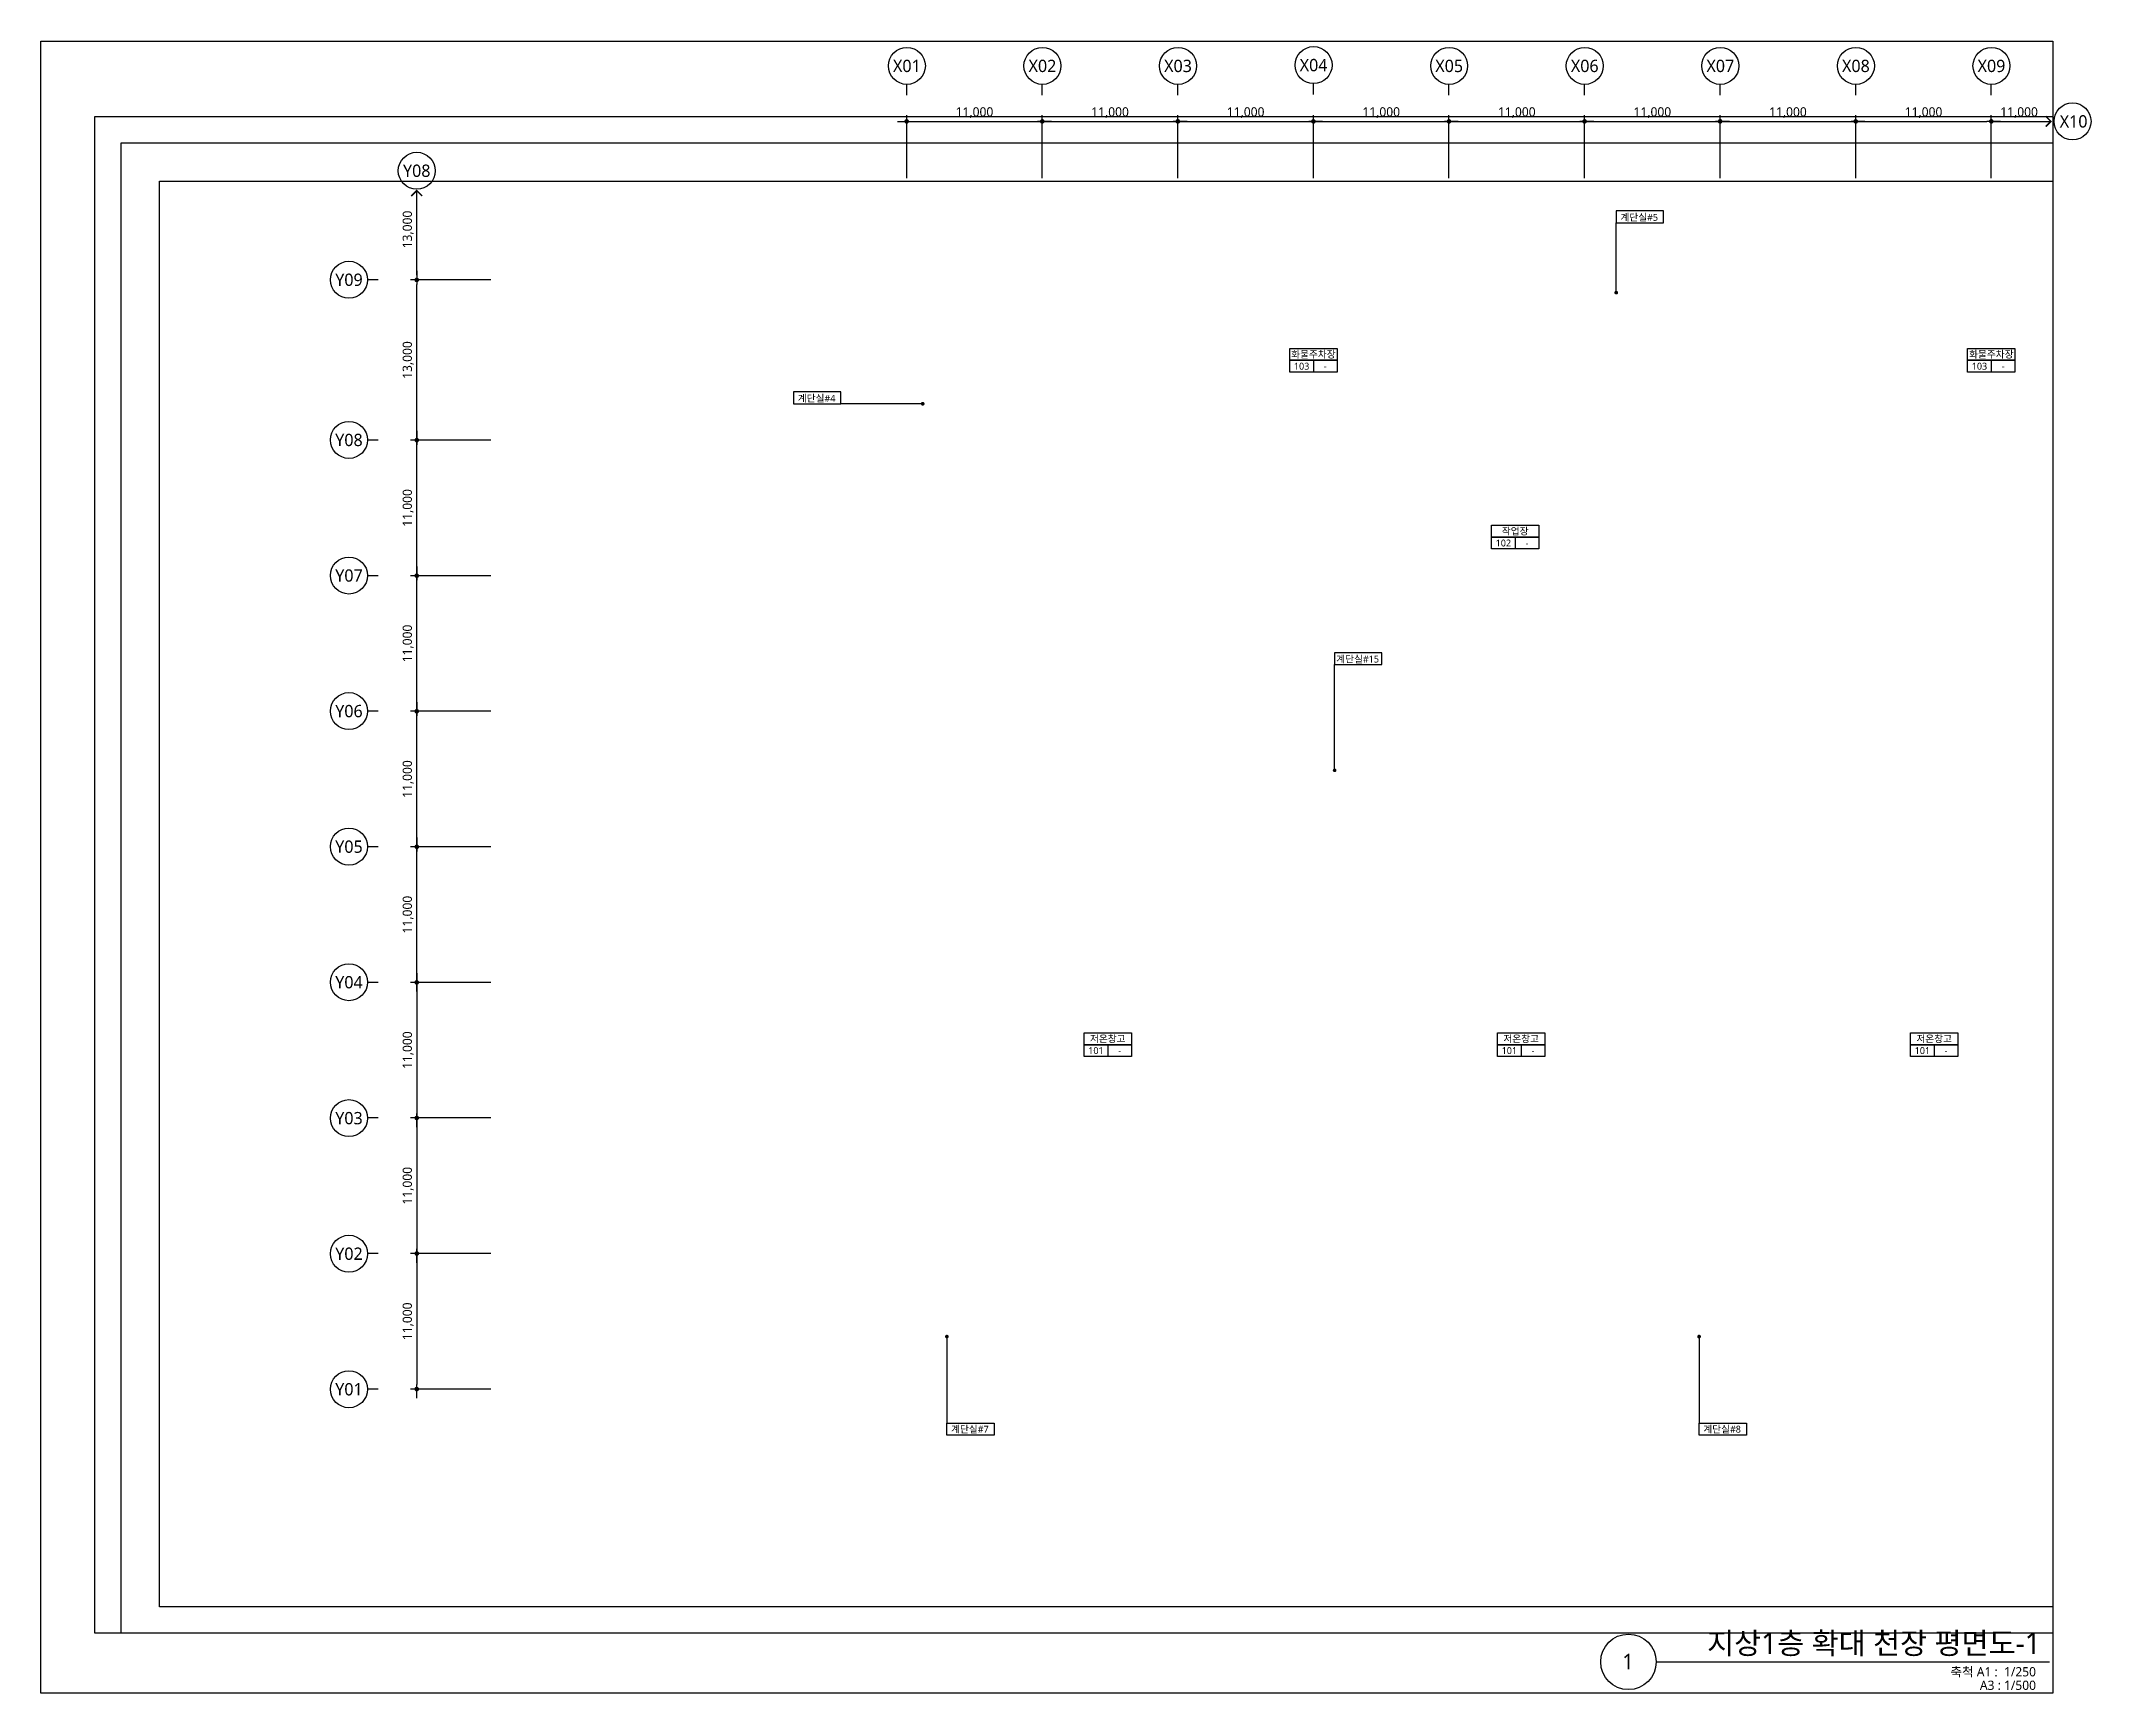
# Model space of a CAD drawing. Header units: millimetres. Extents: x 717452 to 1115512, y -611281 to 2012373.
# Drawn here: x 717452 to 883779, y 244825 to 378873 of the extents above; entities that cross this region are included whole.
import ezdxf
from ezdxf.enums import TextEntityAlignment as Align

# ---------------------------------------------------------------- set-up
doc = ezdxf.new("R2010")
doc.units = ezdxf.units.MM
doc.header["$PDSIZE"] = -10
doc.layers.get('0').update_dxf_attribs({"linetype": 'CONTINUOUS'})
doc.layers.get('DEFPOINTS').update_dxf_attribs({"color": 146, "linetype": 'CONTINUOUS'})
for name, color, linetype, lineweight in [('A-AXIS-BUBL', 7, 'CONTINUOUS', 25), ('A-DIMS', 7, 'CONTINUOUS', 25), ('A-MKXS-LEAD', 7, 'CONTINUOUS', 25), ('A-MKXX-NAME', 3, 'CONTINUOUS', 25), ('A-MKXX-SYMB', 7, 'CONTINUOUS', 25), ('A-XXXX-SYMB', 7, 'CONTINUOUS', 25), ('A-XXXX-TXT1', 3, 'CONTINUOUS', 25), ('A-XXXX-TXT2', 3, 'CONTINUOUS', 25)]:
    doc.layers.add(name, color=color, linetype=linetype, lineweight=lineweight)
doc.styles.add('HY울릉도L', font='H2GTRE.TTF')
doc.styles.add('맑은 고딕', font='malgun.ttf')
doc.styles.add('맑은고딕', font='malgun.ttf')
doc.dimstyles.new('CDIM', dxfattribs={"dimtxt": 3, "dimasz": 1.5, "dimexe": 2, "dimexo": 1, "dimgap": 1, "dimtad": 1, "dimdec": 0, "dimrnd": 0.5, "dimzin": 0, "dimdsep": 32, "dimlunit": 6, "dimtxsty": 'HY울릉도L', "dimblk1": '_CIDOT', "dimblk2": '_CIDOT', "dimsah": 1, "dimcen": 5.5, "dimclrd": 2, "dimclre": 2, "dimclrt": 7, "dimadec": 0, "dimazin": 0, "dimtfac": 1, "dimtdec": 0, "dimtix": 1, "dimtmove": 2, "dimatfit": 1, "dimldrblk": '_CIDOT', "dimfxl": 1, "dimtolj": 1, "dimtzin": 0, "dimlwd": -1, "dimarcsym": 0})

msp = doc.modelspace()

# ---------------------------------------------------------------- texts
at = {"layer": 'A-MKXX-NAME', "style": '맑은고딕'}
for s, p in [('계단실#5', (847124, 364565)), ('화물주차장', (820690, 353446)), ('103', (819730, 352486)), ('화물주차장', (875690, 353446)), ('103', (874730, 352486)), ('-', (821650, 352486)), ('-', (876650, 352486)), ('계단실#4', (780380, 349879)), ('작업장', (837062, 339098)), ('102', (836102, 338138)), ('-', (838022, 338138)), ('계단실#15', (824278, 328722)), ('저온창고', (804005, 297912)), ('저온창고', (837548, 297912)), ('저온창고', (871059, 297912)), ('101', (803045, 296952)), ('-', (804965, 296952)), ('101', (836588, 296952)), ('-', (838508, 296952)), ('101', (870099, 296952)), ('-', (872019, 296952)), ('계단실#7', (792816, 266232)), ('계단실#8', (853848, 266232))]:
    msp.add_text(s, height=560, dxfattribs=at).set_placement(p, align=Align.MIDDLE_CENTER)
at = {"layer": 'A-XXXX-TXT1', "style": '맑은 고딕'}
msp.add_text('지상1층 확대 천장 평면도-1', height=1750, dxfattribs=at).set_placement((879706, 247467), align=Align.BOTTOM_RIGHT)
msp.add_text('1', height=1250, dxfattribs=at).set_placement((846221, 247381), align=Align.MIDDLE)
for s, p in [('축척 A1 :  1/250', (879317, 246923)), ('A3 : 1/500', (879317, 245829))]:
    msp.add_text(s, height=750, dxfattribs=at).set_placement(p, align=Align.TOP_RIGHT)

# ---------------------------------------------------------------- blocks, each defined once
blk = doc.blocks.new('_CIDOT')
at = {"color": 0, "linetype": 'ByBlock'}
blk.add_line((2, 0), (-1, 0), dxfattribs=at)
at = {"color": 0, "linetype": 'ByBlock', "const_width": 0.5}
blk.add_lwpolyline([(-0.25, 0, 1), (0.25, 0, 1)], format="xyb", close=True, dxfattribs=at)
blk = doc.blocks.new('*D287')
at = {"layer": 'A-DIMS', "lineweight": -2, "transparency": 16777216}
for p, q in [((53789, 121888), (47289, 121888)), ((53789, 108888), (47289, 108888))]:
    blk.add_line(p, q, dxfattribs=at)
at = {"layer": 'A-DIMS', "transparency": 16777216}
blk.add_line((47789, 109263), (47789, 121513), dxfattribs=at)
at = {"layer": 'DEFPOINTS', "color": 0, "transparency": 16777216}
for p in [(47789, 121888), (54039, 121888), (54039, 108888)]:
    blk.add_point(p, dxfattribs=at)
at = {"layer": 'A-DIMS', "transparency": 16777216, "xscale": 375, "yscale": 375, "zscale": 375}
for p, rotation in [((47789, 121888), 90), ((47789, 108888), 270)]:
    blk.add_blockref('_CIDOT', p, dxfattribs=dict(at, rotation=rotation))
at = {"layer": 'A-DIMS', "color": 3, "transparency": 16777216, "insert": (47086, 115388), "char_height": 750, "attachment_point": 5, "rotation": 90, "style": '맑은고딕'}
blk.add_mtext('\\A1;13,000', dxfattribs=at)
blk = doc.blocks.new('*D288')
at = {"layer": 'A-DIMS', "lineweight": -2, "transparency": 16777216}
for p, q in [((53789, 108888), (47289, 108888)), ((53789, 97888), (47289, 97888))]:
    blk.add_line(p, q, dxfattribs=at)
at = {"layer": 'A-DIMS', "transparency": 16777216}
blk.add_line((47789, 98263), (47789, 108513), dxfattribs=at)
at = {"layer": 'DEFPOINTS', "color": 0, "transparency": 16777216}
for p in [(47789, 108888), (54039, 108888), (54039, 97888)]:
    blk.add_point(p, dxfattribs=at)
at = {"layer": 'A-DIMS', "transparency": 16777216, "xscale": 375, "yscale": 375, "zscale": 375}
for p, rotation in [((47789, 108888), 90), ((47789, 97888), 270)]:
    blk.add_blockref('_CIDOT', p, dxfattribs=dict(at, rotation=rotation))
at = {"layer": 'A-DIMS', "color": 3, "transparency": 16777216, "insert": (47086, 103388), "char_height": 750, "attachment_point": 5, "rotation": 90, "style": '맑은고딕'}
blk.add_mtext('\\A1;11,000', dxfattribs=at)
blk = doc.blocks.new('*D289')
at = {"layer": 'A-DIMS', "lineweight": -2, "transparency": 16777216}
for p, q in [((53789, 97888), (47289, 97888)), ((53789, 86888), (47289, 86888))]:
    blk.add_line(p, q, dxfattribs=at)
at = {"layer": 'A-DIMS', "transparency": 16777216}
blk.add_line((47789, 87263), (47789, 97513), dxfattribs=at)
at = {"layer": 'DEFPOINTS', "color": 0, "transparency": 16777216}
for p in [(47789, 97888), (54039, 97888), (54039, 86888)]:
    blk.add_point(p, dxfattribs=at)
at = {"layer": 'A-DIMS', "transparency": 16777216, "xscale": 375, "yscale": 375, "zscale": 375}
for p, rotation in [((47789, 97888), 90), ((47789, 86888), 270)]:
    blk.add_blockref('_CIDOT', p, dxfattribs=dict(at, rotation=rotation))
at = {"layer": 'A-DIMS', "color": 3, "transparency": 16777216, "insert": (47086, 92388), "char_height": 750, "attachment_point": 5, "rotation": 90, "style": '맑은고딕'}
blk.add_mtext('\\A1;11,000', dxfattribs=at)
blk = doc.blocks.new('*D290')
at = {"layer": 'A-DIMS', "lineweight": -2, "transparency": 16777216}
for p, q in [((53789, 86888), (47289, 86888)), ((53789, 75888), (47289, 75888))]:
    blk.add_line(p, q, dxfattribs=at)
at = {"layer": 'A-DIMS', "transparency": 16777216}
blk.add_line((47789, 76263), (47789, 86513), dxfattribs=at)
at = {"layer": 'DEFPOINTS', "color": 0, "transparency": 16777216}
for p in [(47789, 86888), (54039, 86888), (54039, 75888)]:
    blk.add_point(p, dxfattribs=at)
at = {"layer": 'A-DIMS', "transparency": 16777216, "xscale": 375, "yscale": 375, "zscale": 375}
for p, rotation in [((47789, 86888), 90), ((47789, 75888), 270)]:
    blk.add_blockref('_CIDOT', p, dxfattribs=dict(at, rotation=rotation))
at = {"layer": 'A-DIMS', "color": 3, "transparency": 16777216, "insert": (47086, 81388), "char_height": 750, "attachment_point": 5, "rotation": 90, "style": '맑은고딕'}
blk.add_mtext('\\A1;11,000', dxfattribs=at)
blk = doc.blocks.new('*D291')
at = {"layer": 'A-DIMS', "lineweight": -2, "transparency": 16777216}
for p, q in [((53789, 75888), (47289, 75888)), ((53789, 64888), (47289, 64888))]:
    blk.add_line(p, q, dxfattribs=at)
at = {"layer": 'A-DIMS', "transparency": 16777216}
blk.add_line((47789, 65263), (47789, 75513), dxfattribs=at)
at = {"layer": 'DEFPOINTS', "color": 0, "transparency": 16777216}
for p in [(47789, 75888), (54039, 75888), (54039, 64888)]:
    blk.add_point(p, dxfattribs=at)
at = {"layer": 'A-DIMS', "transparency": 16777216, "xscale": 375, "yscale": 375, "zscale": 375}
for p, rotation in [((47789, 75888), 90), ((47789, 64888), 270)]:
    blk.add_blockref('_CIDOT', p, dxfattribs=dict(at, rotation=rotation))
at = {"layer": 'A-DIMS', "color": 3, "transparency": 16777216, "insert": (47086, 70388), "char_height": 750, "attachment_point": 5, "rotation": 90, "style": '맑은고딕'}
blk.add_mtext('\\A1;11,000', dxfattribs=at)
blk = doc.blocks.new('*D292')
at = {"layer": 'A-DIMS', "lineweight": -2, "transparency": 16777216}
for p, q in [((53789, 42888), (47289, 42888)), ((53789, 31888), (47289, 31888))]:
    blk.add_line(p, q, dxfattribs=at)
at = {"layer": 'A-DIMS', "transparency": 16777216}
blk.add_line((47789, 42513), (47789, 32263), dxfattribs=at)
at = {"layer": 'DEFPOINTS', "color": 0, "transparency": 16777216}
for p in [(54039, 42888), (47789, 31888), (54039, 31888)]:
    blk.add_point(p, dxfattribs=at)
at = {"layer": 'A-DIMS', "transparency": 16777216, "xscale": 375, "yscale": 375, "zscale": 375}
for p, rotation in [((47789, 42888), 90), ((47789, 31888), 270)]:
    blk.add_blockref('_CIDOT', p, dxfattribs=dict(at, rotation=rotation))
at = {"layer": 'A-DIMS', "color": 3, "transparency": 16777216, "insert": (47086, 37388), "char_height": 750, "attachment_point": 5, "rotation": 90, "style": '맑은고딕'}
blk.add_mtext('\\A1;11,000', dxfattribs=at)
blk = doc.blocks.new('*D293')
at = {"layer": 'A-DIMS', "lineweight": -2, "transparency": 16777216}
for p, q in [((53789, 53888), (47289, 53888)), ((53789, 42888), (47289, 42888))]:
    blk.add_line(p, q, dxfattribs=at)
at = {"layer": 'A-DIMS', "transparency": 16777216}
blk.add_line((47789, 53513), (47789, 43263), dxfattribs=at)
at = {"layer": 'DEFPOINTS', "color": 0, "transparency": 16777216}
for p in [(54039, 53888), (47789, 42888), (54039, 42888)]:
    blk.add_point(p, dxfattribs=at)
at = {"layer": 'A-DIMS', "transparency": 16777216, "xscale": 375, "yscale": 375, "zscale": 375}
for p, rotation in [((47789, 53888), 90), ((47789, 42888), 270)]:
    blk.add_blockref('_CIDOT', p, dxfattribs=dict(at, rotation=rotation))
at = {"layer": 'A-DIMS', "color": 3, "transparency": 16777216, "insert": (47086, 48388), "char_height": 750, "attachment_point": 5, "rotation": 90, "style": '맑은고딕'}
blk.add_mtext('\\A1;11,000', dxfattribs=at)
blk = doc.blocks.new('*D294')
at = {"layer": 'A-DIMS', "lineweight": -2, "transparency": 16777216}
for p, q in [((53789, 64888), (47289, 64888)), ((53789, 53888), (47289, 53888))]:
    blk.add_line(p, q, dxfattribs=at)
at = {"layer": 'A-DIMS', "transparency": 16777216}
blk.add_line((47789, 64513), (47789, 54263), dxfattribs=at)
at = {"layer": 'DEFPOINTS', "color": 0, "transparency": 16777216}
for p in [(54039, 64888), (47789, 53888), (54039, 53888)]:
    blk.add_point(p, dxfattribs=at)
at = {"layer": 'A-DIMS', "transparency": 16777216, "xscale": 375, "yscale": 375, "zscale": 375}
for p, rotation in [((47789, 64888), 90), ((47789, 53888), 270)]:
    blk.add_blockref('_CIDOT', p, dxfattribs=dict(at, rotation=rotation))
at = {"layer": 'A-DIMS', "color": 3, "transparency": 16777216, "insert": (47086, 59388), "char_height": 750, "attachment_point": 5, "rotation": 90, "style": '맑은고딕'}
blk.add_mtext('\\A1;11,000', dxfattribs=at)
blk = doc.blocks.new('*D295')
at = {"layer": 'A-DIMS', "lineweight": -2, "transparency": 16777216}
for p, q in [((164539, 130138), (164539, 135254)), ((175539, 130138), (175539, 135254))]:
    blk.add_line(p, q, dxfattribs=at)
at = {"layer": 'A-DIMS', "transparency": 16777216}
blk.add_line((164914, 134754), (175164, 134754), dxfattribs=at)
at = {"layer": 'DEFPOINTS', "color": 0, "transparency": 16777216}
for p in [(175539, 134754), (164539, 129888), (175539, 129888)]:
    blk.add_point(p, dxfattribs=at)
at = {"layer": 'A-DIMS', "transparency": 16777216, "xscale": 375, "yscale": 375, "zscale": 375, "rotation": 180}
blk.add_blockref('_CIDOT', (164539, 134754), dxfattribs=at)
at = {"layer": 'A-DIMS', "transparency": 16777216, "xscale": 375, "yscale": 375, "zscale": 375}
blk.add_blockref('_CIDOT', (175539, 134754), dxfattribs=at)
at = {"layer": 'A-DIMS', "color": 3, "transparency": 16777216, "insert": (170039, 135457), "char_height": 750, "attachment_point": 5, "style": '맑은고딕'}
blk.add_mtext('\\A1;11,000', dxfattribs=at)
blk = doc.blocks.new('*D296')
at = {"layer": 'A-DIMS', "lineweight": -2, "transparency": 16777216}
for p, q in [((153539, 130138), (153539, 135254)), ((164539, 130138), (164539, 135254))]:
    blk.add_line(p, q, dxfattribs=at)
at = {"layer": 'A-DIMS', "transparency": 16777216}
blk.add_line((153914, 134754), (164164, 134754), dxfattribs=at)
at = {"layer": 'DEFPOINTS', "color": 0, "transparency": 16777216}
for p in [(164539, 134754), (153539, 129888), (164539, 129888)]:
    blk.add_point(p, dxfattribs=at)
at = {"layer": 'A-DIMS', "transparency": 16777216, "xscale": 375, "yscale": 375, "zscale": 375, "rotation": 180}
blk.add_blockref('_CIDOT', (153539, 134754), dxfattribs=at)
at = {"layer": 'A-DIMS', "transparency": 16777216, "xscale": 375, "yscale": 375, "zscale": 375}
blk.add_blockref('_CIDOT', (164539, 134754), dxfattribs=at)
at = {"layer": 'A-DIMS', "color": 3, "transparency": 16777216, "insert": (159039, 135457), "char_height": 750, "attachment_point": 5, "style": '맑은고딕'}
blk.add_mtext('\\A1;11,000', dxfattribs=at)
blk = doc.blocks.new('*D297')
at = {"layer": 'A-DIMS', "lineweight": -2, "transparency": 16777216}
for p, q in [((142539, 130138), (142539, 135254)), ((153539, 130138), (153539, 135254))]:
    blk.add_line(p, q, dxfattribs=at)
at = {"layer": 'A-DIMS', "transparency": 16777216}
blk.add_line((142914, 134754), (153164, 134754), dxfattribs=at)
at = {"layer": 'DEFPOINTS', "color": 0, "transparency": 16777216}
for p in [(153539, 134754), (142539, 129888), (153539, 129888)]:
    blk.add_point(p, dxfattribs=at)
at = {"layer": 'A-DIMS', "transparency": 16777216, "xscale": 375, "yscale": 375, "zscale": 375, "rotation": 180}
blk.add_blockref('_CIDOT', (142539, 134754), dxfattribs=at)
at = {"layer": 'A-DIMS', "transparency": 16777216, "xscale": 375, "yscale": 375, "zscale": 375}
blk.add_blockref('_CIDOT', (153539, 134754), dxfattribs=at)
at = {"layer": 'A-DIMS', "color": 3, "transparency": 16777216, "insert": (148039, 135457), "char_height": 750, "attachment_point": 5, "style": '맑은고딕'}
blk.add_mtext('\\A1;11,000', dxfattribs=at)
blk = doc.blocks.new('*D298')
at = {"layer": 'A-DIMS', "lineweight": -2, "transparency": 16777216}
for p, q in [((131539, 130138), (131539, 135254)), ((142539, 130138), (142539, 135254))]:
    blk.add_line(p, q, dxfattribs=at)
at = {"layer": 'A-DIMS', "transparency": 16777216}
blk.add_line((131914, 134754), (142164, 134754), dxfattribs=at)
at = {"layer": 'DEFPOINTS', "color": 0, "transparency": 16777216}
for p in [(142539, 134754), (131539, 129888), (142539, 129888)]:
    blk.add_point(p, dxfattribs=at)
at = {"layer": 'A-DIMS', "transparency": 16777216, "xscale": 375, "yscale": 375, "zscale": 375, "rotation": 180}
blk.add_blockref('_CIDOT', (131539, 134754), dxfattribs=at)
at = {"layer": 'A-DIMS', "transparency": 16777216, "xscale": 375, "yscale": 375, "zscale": 375}
blk.add_blockref('_CIDOT', (142539, 134754), dxfattribs=at)
at = {"layer": 'A-DIMS', "color": 3, "transparency": 16777216, "insert": (137039, 135457), "char_height": 750, "attachment_point": 5, "style": '맑은고딕'}
blk.add_mtext('\\A1;11,000', dxfattribs=at)
blk = doc.blocks.new('*D299')
at = {"layer": 'A-DIMS', "lineweight": -2, "transparency": 16777216}
for p, q in [((120539, 130138), (120539, 135254)), ((131539, 130138), (131539, 135254))]:
    blk.add_line(p, q, dxfattribs=at)
at = {"layer": 'A-DIMS', "transparency": 16777216}
blk.add_line((120914, 134754), (131164, 134754), dxfattribs=at)
at = {"layer": 'DEFPOINTS', "color": 0, "transparency": 16777216}
for p in [(131539, 134754), (120539, 129888), (131539, 129888)]:
    blk.add_point(p, dxfattribs=at)
at = {"layer": 'A-DIMS', "transparency": 16777216, "xscale": 375, "yscale": 375, "zscale": 375, "rotation": 180}
blk.add_blockref('_CIDOT', (120539, 134754), dxfattribs=at)
at = {"layer": 'A-DIMS', "transparency": 16777216, "xscale": 375, "yscale": 375, "zscale": 375}
blk.add_blockref('_CIDOT', (131539, 134754), dxfattribs=at)
at = {"layer": 'A-DIMS', "color": 3, "transparency": 16777216, "insert": (126039, 135457), "char_height": 750, "attachment_point": 5, "style": '맑은고딕'}
blk.add_mtext('\\A1;11,000', dxfattribs=at)
blk = doc.blocks.new('*D300')
at = {"layer": 'A-DIMS', "lineweight": -2, "transparency": 16777216}
for p, q in [((109539, 130138), (109539, 135254)), ((120539, 130138), (120539, 135254))]:
    blk.add_line(p, q, dxfattribs=at)
at = {"layer": 'A-DIMS', "transparency": 16777216}
blk.add_line((109914, 134754), (120164, 134754), dxfattribs=at)
at = {"layer": 'DEFPOINTS', "color": 0, "transparency": 16777216}
for p in [(120539, 134754), (109539, 129888), (120539, 129888)]:
    blk.add_point(p, dxfattribs=at)
at = {"layer": 'A-DIMS', "transparency": 16777216, "xscale": 375, "yscale": 375, "zscale": 375, "rotation": 180}
blk.add_blockref('_CIDOT', (109539, 134754), dxfattribs=at)
at = {"layer": 'A-DIMS', "transparency": 16777216, "xscale": 375, "yscale": 375, "zscale": 375}
blk.add_blockref('_CIDOT', (120539, 134754), dxfattribs=at)
at = {"layer": 'A-DIMS', "color": 3, "transparency": 16777216, "insert": (115039, 135457), "char_height": 750, "attachment_point": 5, "style": '맑은고딕'}
blk.add_mtext('\\A1;11,000', dxfattribs=at)
blk = doc.blocks.new('*D301')
at = {"layer": 'A-DIMS', "lineweight": -2, "transparency": 16777216}
for p, q in [((98539, 130138), (98539, 135254)), ((109539, 130138), (109539, 135254))]:
    blk.add_line(p, q, dxfattribs=at)
at = {"layer": 'A-DIMS', "transparency": 16777216}
blk.add_line((98914, 134754), (109164, 134754), dxfattribs=at)
at = {"layer": 'DEFPOINTS', "color": 0, "transparency": 16777216}
for p in [(109539, 134754), (98539, 129888), (109539, 129888)]:
    blk.add_point(p, dxfattribs=at)
at = {"layer": 'A-DIMS', "transparency": 16777216, "xscale": 375, "yscale": 375, "zscale": 375, "rotation": 180}
blk.add_blockref('_CIDOT', (98539, 134754), dxfattribs=at)
at = {"layer": 'A-DIMS', "transparency": 16777216, "xscale": 375, "yscale": 375, "zscale": 375}
blk.add_blockref('_CIDOT', (109539, 134754), dxfattribs=at)
at = {"layer": 'A-DIMS', "color": 3, "transparency": 16777216, "insert": (104039, 135457), "char_height": 750, "attachment_point": 5, "style": '맑은고딕'}
blk.add_mtext('\\A1;11,000', dxfattribs=at)
blk = doc.blocks.new('*D302')
at = {"layer": 'A-DIMS', "lineweight": -2, "transparency": 16777216}
for p, q in [((87539, 130138), (87539, 135254)), ((98539, 130138), (98539, 135254))]:
    blk.add_line(p, q, dxfattribs=at)
at = {"layer": 'A-DIMS', "transparency": 16777216}
blk.add_line((87914, 134754), (98164, 134754), dxfattribs=at)
at = {"layer": 'DEFPOINTS', "color": 0, "transparency": 16777216}
for p in [(98539, 134754), (87539, 129888), (98539, 129888)]:
    blk.add_point(p, dxfattribs=at)
at = {"layer": 'A-DIMS', "transparency": 16777216, "xscale": 375, "yscale": 375, "zscale": 375, "rotation": 180}
blk.add_blockref('_CIDOT', (87539, 134754), dxfattribs=at)
at = {"layer": 'A-DIMS', "transparency": 16777216, "xscale": 375, "yscale": 375, "zscale": 375}
blk.add_blockref('_CIDOT', (98539, 134754), dxfattribs=at)
at = {"layer": 'A-DIMS', "color": 3, "transparency": 16777216, "insert": (93039, 135457), "char_height": 750, "attachment_point": 5, "style": '맑은고딕'}
blk.add_mtext('\\A1;11,000', dxfattribs=at)
blk = doc.blocks.new('Dim250-1')
at = {"const_width": 125}
for points in [[(179947, 135181.2), (180373.9, 134754.3), (179947, 134327.4)], [(47346.7, 128697), (47788.6, 129138.9), (48230.5, 128697)]]:
    blk.add_lwpolyline(points, dxfattribs=at)
at = {"layer": 'A-AXIS-BUBL', "ltscale": 0.2}
for p, q in [((87538.6, 136879.3), (87538.6, 137754.4)), ((98538.6, 136879.3), (98538.6, 137754.4)), ((109538.6, 136879.3), (109538.6, 137754.4)), ((120538.6, 136945.4), (120538.6, 137820.5)), ((131537.8, 136879.3), (131537.8, 137754.4)), ((142538.6, 136879.3), (142538.6, 137754.4)), ((153538.6, 136879.3), (153538.6, 137754.4)), ((164538.6, 136879.3), (164538.6, 137754.4)), ((175538.6, 136879.3), (175538.6, 137754.4)), ((175538.6, 136879.3), (175538.6, 137754.4)), ((44663.6, 121888.1), (43788.5, 121888.1)), ((44663.6, 108888.1), (43788.5, 108888.1)), ((44663.6, 97888.1), (43788.5, 97888.1)), ((44663.6, 86888.1), (43788.5, 86888.1)), ((44663.6, 75888.1), (43788.5, 75888.1)), ((44663.6, 64888.1), (43788.5, 64888.1)), ((44663.6, 53888.1), (43788.5, 53888.1)), ((44663.6, 42888.1), (43788.5, 42888.1)), ((44663.6, 31888.1), (43788.5, 31888.1))]:
    blk.add_line(p, q, dxfattribs=at)
for centre in [(87553.3, 139254.3), (98553.3, 139254.3), (109553.3, 139254.3), (120553.3, 139320.4), (131552.5, 139254.3), (142553.3, 139254.3), (153553.3, 139254.3), (164553.3, 139254.3), (175553.3, 139254.3), (47788.6, 130747.2), (42288.6, 121902.8), (42288.6, 108902.8), (42288.6, 97902.8), (42288.6, 86902.8), (42288.6, 75902.8), (42288.6, 64902.8), (42288.6, 53873.4), (42288.6, 42873.4), (42288.6, 31873.4)]:
    blk.add_circle(centre, 1500, dxfattribs=at)
at = {"layer": 'A-DIMS'}
for p, q in [((175538.6, 134754.3), (180373.9, 134754.3)), ((47788.6, 122263.1), (47788.6, 129138.9))]:
    blk.add_line(p, q, dxfattribs=at)
at = {"layer": 'A-XXXX-SYMB'}
blk.add_circle((182128.1, 134754.3), 1500, dxfattribs=at)
at = {"layer": 'A-DIMS', "color": 3, "insert": (177792.7, 135456.7), "char_height": 750, "attachment_point": 5, "style": '맑은고딕'}
blk.add_mtext('\\A1;11,000', dxfattribs=at)
at = {"layer": 'A-DIMS', "color": 3, "insert": (47088.2, 125979.4), "char_height": 750, "attachment_point": 5, "rotation": 90, "style": '맑은고딕'}
blk.add_mtext('\\A1;13,000', dxfattribs=at)
at = {"layer": 'A-XXXX-TXT2', "ltscale": 0.2, "style": '맑은고딕'}
for s, p in [('X01', (87553.3, 139254.3)), ('X02', (98553.3, 139254.3)), ('X03', (109553.3, 139254.3)), ('X04', (120553.3, 139320.4)), ('X05', (131552.5, 139254.3)), ('X06', (142553.3, 139254.3)), ('X07', (153553.3, 139254.3)), ('X08', (164553.3, 139254.3)), ('X09', (175553.3, 139254.3)), ('X10', (182216.4, 134754.3)), ('Y08', (47788.6, 130747.2)), ('Y09', (42288.6, 121902.8)), ('Y08', (42288.6, 108902.8)), ('Y07', (42288.6, 97902.8)), ('Y06', (42288.6, 86902.8)), ('Y05', (42288.6, 75902.8)), ('Y04', (42288.6, 64902.8)), ('Y03', (42288.6, 53874.1)), ('Y02', (42288.6, 42874.1)), ('Y01', (42288.6, 31874.1))]:
    blk.add_text(s, height=1000, dxfattribs=at).set_placement(p, align=Align.MIDDLE_CENTER)
at = {"layer": 'A-DIMS'}
for p1, p2, distance, picture, middle in [((87538.6, 129888.1), (98538.6, 129888.1), 4866.2, '*D302', (93038.6, 135456.7)), ((98538.6, 129888.1), (109538.6, 129888.1), 4866.2, '*D301', (104038.6, 135456.7)), ((109538.6, 129888.1), (120538.6, 129888.1), 4866.2, '*D300', (115038.6, 135456.7)), ((120538.6, 129888.1), (131538.6, 129888.1), 4866.2, '*D299', (126038.6, 135456.7)), ((131538.6, 129888.1), (142538.6, 129888.1), 4866.2, '*D298', (137038.6, 135456.7)), ((142538.6, 129888.1), (153538.6, 129888.1), 4866.2, '*D297', (148038.6, 135456.7)), ((153538.6, 129888.1), (164538.6, 129888.1), 4866.2, '*D296', (159038.6, 135456.7)), ((164538.6, 129888.1), (175538.6, 129888.1), 4866.2, '*D295', (170038.6, 135456.7)), ((54038.6, 108888.1), (54038.6, 121888.1), 6250, '*D287', (47086.2, 115388.1)), ((54038.6, 97888.1), (54038.6, 108888.1), 6250, '*D288', (47086.2, 103388.1)), ((54038.6, 86888.1), (54038.6, 97888.1), 6250, '*D289', (47086.2, 92388.1)), ((54038.6, 75888.1), (54038.6, 86888.1), 6250, '*D290', (47086.2, 81388.1)), ((54038.6, 64888.1), (54038.6, 75888.1), 6250, '*D291', (47086.2, 70388.1)), ((54038.6, 64888.1), (54038.6, 53888.1), -6250, '*D294', (47086.2, 59388.1)), ((54038.6, 53888.1), (54038.6, 42888.1), -6250, '*D293', (47086.2, 48388.1)), ((54038.6, 42888.1), (54038.6, 31888.1), -6250, '*D292', (47086.2, 37388.1))]:
    dim = blk.add_aligned_dim(p1=p1, p2=p2, distance=distance, dimstyle='CDIM', override={"dimscale": 250, "dimtxsty": '맑은고딕', "dimclrd": 256, "dimclre": 256, "dimclrt": 3}, dxfattribs=at)
    dim.commit()
    dim.dimension.update_dxf_attribs({"geometry": picture, "text_midpoint": middle})

# ---------------------------------------------------------------- linework, layer by layer
at = {"layer": 'A-MKXS-LEAD'}
for p, q in [((845258, 358455), (845258, 364122)), ((788990, 349436), (782353, 349436)), ((822412, 319694), (822412, 328278)), ((790950, 273747), (790950, 266712)), ((851982, 273747), (851982, 266712))]:
    msp.add_line(p, q, dxfattribs=at)
at = {"layer": 'A-MKXS-LEAD', "const_width": 150}
for points in [[(845333, 358455, -1), (845183, 358455, -1)], [(788990, 349511, -1), (788990, 349361, -1)], [(822487, 319694, -1), (822337, 319694, -1)], [(791025, 273747, 1), (790875, 273747, 1)], [(852057, 273747, 1), (851907, 273747, 1)]]:
    msp.add_lwpolyline(points, format="xyb", close=True, dxfattribs=at)
at = {"layer": 'A-MKXX-SYMB'}
for p, q in [((820690, 352966), (820690, 352006)), ((875690, 352966), (875690, 352006)), ((837062, 338618), (837062, 337658)), ((804005, 297432), (804005, 296472)), ((837548, 297432), (837548, 296472)), ((871059, 297432), (871059, 296472))]:
    msp.add_line(p, q, dxfattribs=at)
for points in [[(849098, 365082), (845258, 365082), (845258, 364122), (849098, 364122)], [(822610, 352966), (818770, 352966), (818770, 353926), (822610, 353926)], [(822610, 352006), (818770, 352006), (818770, 352966), (822610, 352966)], [(877610, 352966), (873770, 352966), (873770, 353926), (877610, 353926)], [(877610, 352006), (873770, 352006), (873770, 352966), (877610, 352966)], [(782353, 350396), (778513, 350396), (778513, 349436), (782353, 349436)], [(838982, 338618), (835142, 338618), (835142, 339578), (838982, 339578)], [(838982, 337658), (835142, 337658), (835142, 338618), (838982, 338618)], [(826252, 329238), (822412, 329238), (822412, 328278), (826252, 328278)], [(805925, 297432), (802085, 297432), (802085, 298392), (805925, 298392)], [(839468, 297432), (835628, 297432), (835628, 298392), (839468, 298392)], [(872979, 297432), (869139, 297432), (869139, 298392), (872979, 298392)], [(805925, 296472), (802085, 296472), (802085, 297432), (805925, 297432)], [(839468, 296472), (835628, 296472), (835628, 297432), (839468, 297432)], [(872979, 296472), (869139, 296472), (869139, 297432), (872979, 297432)], [(794790, 265752), (790950, 265752), (790950, 266712), (794790, 266712)], [(855822, 265752), (851982, 265752), (851982, 266712), (855822, 266712)]]:
    msp.add_lwpolyline(points, close=True, dxfattribs=at)
at = {"layer": 'A-XXXX-SYMB'}
msp.add_line((848500, 247354), (880421, 247354), dxfattribs=at)
msp.add_circle((846250, 247354), 2250, dxfattribs=at)
at = {"layer": 'DEFPOINTS'}
for points in [[(717452, 378873), (880690, 378873), (880690, 244825), (717452, 244825)], [(721827, 372737), (880690, 372737), (880690, 249687), (721827, 249687)], [(723952, 370612), (880690, 370612), (880690, 249687), (723952, 249687)], [(727077, 367487), (880690, 367487), (880690, 251812), (727077, 251812)]]:
    msp.add_lwpolyline(points, close=True, dxfattribs=at)

# ---------------------------------------------------------------- block references
at = {"layer": 'A-DIMS'}
msp.add_blockref('Dim250-1', (700151, 237598), dxfattribs=at)

msp.set_redraw_order([(e.dxf.handle, doc.entitydb.next_handle()) for e in msp.query("TEXT MTEXT ATTDEF DIMENSION ARC_DIMENSION")])  # texts and dimensions are drawn at this point

doc.saveas('drawing.dxf')
